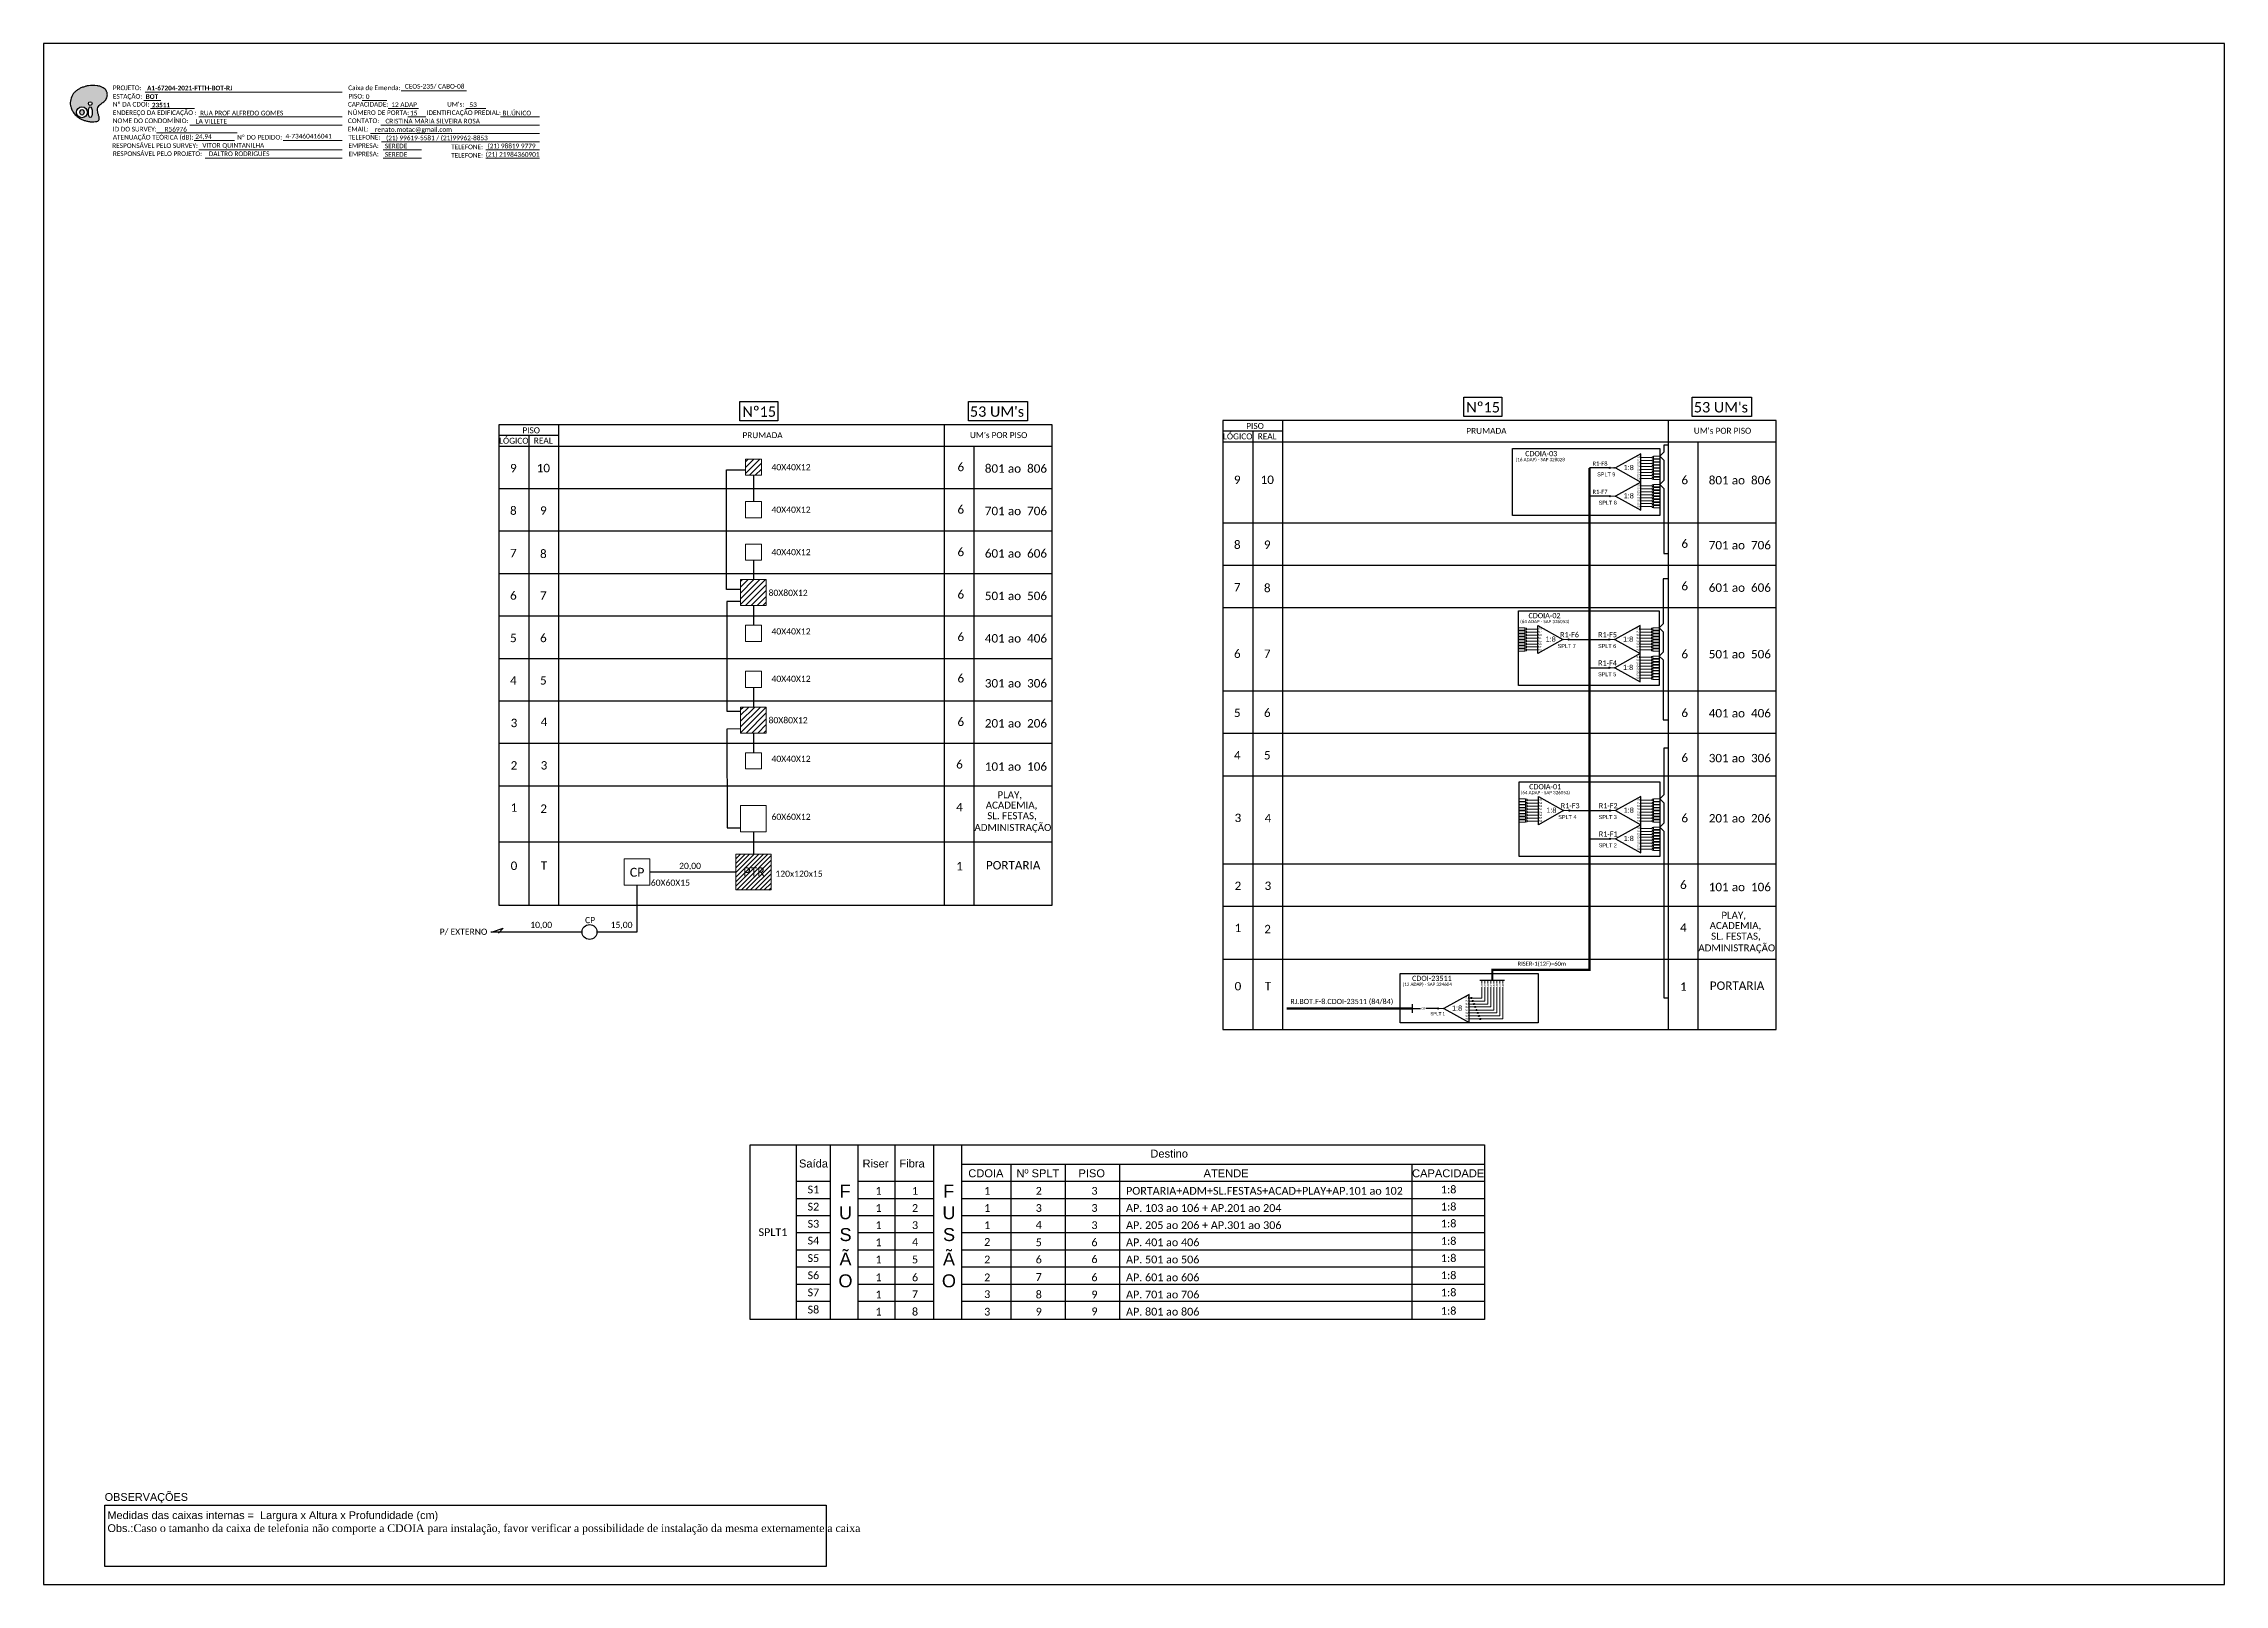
# Model space of a CAD drawing. Header units: metres. Extents: x -1286 to 461, y -500 to 94.
# Drawn here: x -380 to 461, y -500 to 94 of the extents above; entities that cross this region are included whole.
import ezdxf
from ezdxf.enums import TextEntityAlignment as Align

# ---------------------------------------------------------------- set-up
doc = ezdxf.new("R2010")
doc.units = ezdxf.units.M
doc.styles.add('ARIAL', font='arial.ttf')
doc.styles.add('WMF-Calibri0', font='calibri.ttf')
doc.styles.add('WMF-Calibri1', font='calibrib.ttf')
pattern_1 = [(45, (-5663.9408, 3105.9472), (-1.122532, 1.122532), [])]

# ---------------------------------------------------------------- blocks, each defined once
blk = doc.blocks.new('SPLT_1-8_SC-APC')
at = {"color": 1, "lineweight": 0}
blk.add_lwpolyline([(-17.04, -7.55), (-19.26, -7.55)], dxfattribs=at)
at = {"color": 1}
blk.add_lwpolyline([(-7.37, -2.1), (-17.04, -7.55), (-7.37, -13), (-7.37, -2.1)], dxfattribs=at)
at = {"color": 3, "lineweight": 0}
for points in [[(-2.99, -3.51), (-7.37, -3.51)], [(-7.37, -4.66), (-2.99, -4.66)], [(-7.37, -5.82), (-2.99, -5.82)], [(-7.37, -6.97), (-2.99, -6.97)], [(-7.37, -8.12), (-2.99, -8.12)], [(-2.41, -3.02), (-2.41, -4)], [(-2.41, -3.02), (0, -3.02)], [(-2.41, -4), (0, -4)], [(-2.41, -4.17), (-2.41, -5.16)], [(-2.41, -4.17), (0, -4.17)], [(-2.41, -5.16), (0, -5.16)], [(-2.41, -5.32), (-2.41, -6.31)], [(-2.41, -5.32), (0, -5.32)], [(-2.41, -6.31), (0, -6.31)], [(-2.41, -6.48), (-2.41, -7.46)], [(-2.41, -6.48), (0, -6.48)], [(-2.41, -7.46), (0, -7.46)], [(-2.41, -7.63), (-2.41, -8.62)], [(-2.41, -7.63), (0, -7.63)], [(-7.37, -9.28), (-2.99, -9.28)], [(-7.37, -10.43), (-2.99, -10.43)], [(-7.37, -11.58), (-2.99, -11.58)], [(-2.41, -8.62), (0, -8.62)], [(-2.41, -8.78), (-2.41, -9.77)], [(-2.41, -8.78), (0, -8.78)], [(-2.41, -9.77), (0, -9.77)], [(-2.41, -9.94), (-2.41, -10.92)], [(-2.41, -9.94), (0, -9.94)], [(-2.41, -10.92), (0, -10.92)], [(-2.41, -11.09), (-2.41, -12.08)], [(-2.41, -11.09), (0, -11.09)], [(-2.41, -12.08), (0, -12.08)]]:
    blk.add_lwpolyline(points, dxfattribs=at)
for points in [[(-2.99, -3.22), (-2.41, -3.22), (-2.41, -3.8), (-2.99, -3.8)], [(-2.99, -4.38), (-2.41, -4.38), (-2.41, -4.95), (-2.99, -4.95)], [(-2.99, -5.53), (-2.41, -5.53), (-2.41, -6.1), (-2.99, -6.1)], [(-2.99, -6.68), (-2.41, -6.68), (-2.41, -7.26), (-2.99, -7.26)], [(-2.99, -7.84), (-2.41, -7.84), (-2.41, -8.41), (-2.99, -8.41)], [(-2.99, -8.99), (-2.41, -8.99), (-2.41, -9.56), (-2.99, -9.56)], [(-2.99, -10.14), (-2.41, -10.14), (-2.41, -10.72), (-2.99, -10.72)], [(-2.99, -11.3), (-2.41, -11.3), (-2.41, -11.87), (-2.99, -11.87)]]:
    blk.add_lwpolyline(points, close=True, dxfattribs=at)
at = {"color": 1, "style": 'ARIAL'}
for s, height, p in [('1:8', 2, (-13.91, -8.4)), ('S1', 0.75, (-8.74, -3.78)), ('S2', 0.75, (-8.74, -4.97)), ('S3', 0.75, (-8.74, -6.18)), ('S4', 0.75, (-8.74, -7.36)), ('S5', 0.75, (-8.74, -8.57)), ('S6', 0.75, (-8.74, -9.69)), ('S7', 0.75, (-8.74, -10.78)), ('S8', 0.75, (-8.74, -11.9))]:
    blk.add_text(s, height=height, dxfattribs=at).set_placement(p)
blk = doc.blocks.new('SPLITTER_')
blk.add_point((0, 0))
at = {"style": 'ARIAL', "flags": 4}
blk.add_attdef('SPLT', (0, -3.26), '', height=1.5, dxfattribs=at)
blk = doc.blocks.new('SPLT_1-8_SC-APC_ESQ')
at = {"color": 3, "lineweight": 0}
for points in [[(2.41, -3.02), (0, -3.02)], [(2.41, -4), (0, -4)], [(2.41, -4.17), (0, -4.17)], [(2.41, -5.16), (0, -5.16)], [(2.41, -5.32), (0, -5.32)], [(2.41, -6.31), (0, -6.31)], [(2.41, -6.48), (0, -6.48)], [(2.41, -7.46), (0, -7.46)], [(2.41, -7.63), (0, -7.63)], [(2.41, -3.02), (2.41, -4)], [(2.41, -4.17), (2.41, -5.16)], [(2.41, -5.32), (2.41, -6.31)], [(2.41, -6.48), (2.41, -7.46)], [(2.41, -7.63), (2.41, -8.62)], [(2.99, -3.51), (7.37, -3.51)], [(7.37, -4.66), (2.99, -4.66)], [(7.37, -5.82), (2.99, -5.82)], [(7.37, -6.97), (2.99, -6.97)], [(7.37, -8.12), (2.99, -8.12)], [(2.41, -8.62), (0, -8.62)], [(2.41, -8.78), (0, -8.78)], [(2.41, -9.77), (0, -9.77)], [(2.41, -9.94), (0, -9.94)], [(2.41, -10.92), (0, -10.92)], [(2.41, -11.09), (0, -11.09)], [(2.41, -12.08), (0, -12.08)], [(2.41, -8.78), (2.41, -9.77)], [(2.41, -9.94), (2.41, -10.92)], [(2.41, -11.09), (2.41, -12.08)], [(7.37, -9.28), (2.99, -9.28)], [(7.37, -10.43), (2.99, -10.43)], [(7.37, -11.58), (2.99, -11.58)]]:
    blk.add_lwpolyline(points, dxfattribs=at)
for points in [[(2.99, -3.22), (2.41, -3.22), (2.41, -3.8), (2.99, -3.8)], [(2.99, -4.38), (2.41, -4.38), (2.41, -4.95), (2.99, -4.95)], [(2.99, -5.53), (2.41, -5.53), (2.41, -6.1), (2.99, -6.1)], [(2.99, -6.68), (2.41, -6.68), (2.41, -7.26), (2.99, -7.26)], [(2.99, -7.84), (2.41, -7.84), (2.41, -8.41), (2.99, -8.41)], [(2.99, -8.99), (2.41, -8.99), (2.41, -9.56), (2.99, -9.56)], [(2.99, -10.14), (2.41, -10.14), (2.41, -10.72), (2.99, -10.72)], [(2.99, -11.3), (2.41, -11.3), (2.41, -11.87), (2.99, -11.87)]]:
    blk.add_lwpolyline(points, close=True, dxfattribs=at)
at = {"color": 1}
blk.add_lwpolyline([(7.37, -2.1), (17.04, -7.55), (7.37, -13), (7.37, -2.1)], dxfattribs=at)
at = {"color": 1, "lineweight": 0}
blk.add_lwpolyline([(17.04, -7.55), (19.26, -7.55)], dxfattribs=at)
at = {"color": 1, "style": 'ARIAL'}
for s, height, p in [('S5', 0.75, (7.55, -8.57)), ('S3', 0.75, (7.55, -6.18)), ('S4', 0.75, (7.55, -7.36)), ('S2', 0.75, (7.56, -4.97)), ('S1', 0.75, (7.7, -3.78)), ('1:8', 2, (10.45, -8.4)), ('S6', 0.75, (7.55, -9.69)), ('S7', 0.75, (7.55, -10.78)), ('S8', 0.75, (7.55, -11.9))]:
    blk.add_text(s, height=height, dxfattribs=at).set_placement(p)
blk = doc.blocks.new('SPLT_1-8_DIV_DIR')
h = blk.add_hatch(color=3)
h.dxf.hatch_style = 1
edge = h.paths.add_edge_path()
edge.add_arc((12.77, 4.04), 0.242, 0, 360)
h = blk.add_hatch(color=3)
h.dxf.hatch_style = 1
edge = h.paths.add_edge_path()
edge.add_arc((13.27, 2.88), 0.242, 0, 360)
h = blk.add_hatch(color=3)
h.dxf.hatch_style = 1
edge = h.paths.add_edge_path()
edge.add_arc((13.77, 1.73), 0.242, 0, 360)
h = blk.add_hatch(color=3)
h.dxf.hatch_style = 1
edge = h.paths.add_edge_path()
edge.add_arc((14.27, 0.58), 0.242, 0, 360)
h = blk.add_hatch(color=3)
h.dxf.hatch_style = 1
edge = h.paths.add_edge_path()
edge.add_arc((14.77, -0.58), 0.242, 0, 360)
h = blk.add_hatch(color=3)
h.dxf.hatch_style = 1
edge = h.paths.add_edge_path()
edge.add_arc((15.27, -1.73), 0.242, 0, 360)
h = blk.add_hatch(color=3)
h.dxf.hatch_style = 1
edge = h.paths.add_edge_path()
edge.add_arc((15.77, -2.88), 0.242, 0, 360)
h = blk.add_hatch(color=3)
h.dxf.hatch_style = 1
edge = h.paths.add_edge_path()
edge.add_arc((16.27, -4.04), 0.242, 0, 360)
at = {"color": 1, "lineweight": 0}
blk.add_lwpolyline([(2.22, 0), (0, 0)], dxfattribs=at)
at = {"color": 1}
blk.add_lwpolyline([(11.89, 5.45), (2.22, 0), (11.89, -5.45), (11.89, 5.45)], dxfattribs=at)
at = {"color": 7, "lineweight": 0}
for points in [[(12.77, 4.04), (11.89, 4.04)], [(11.89, 2.88), (13.27, 2.88)], [(11.89, 1.73), (13.77, 1.73)], [(11.89, 0.58), (14.27, 0.58)], [(11.89, -0.58), (14.77, -0.58)], [(11.89, -1.73), (15.27, -1.73)], [(11.89, -2.88), (15.77, -2.88)], [(11.89, -4.04), (16.27, -4.04)]]:
    blk.add_lwpolyline(points, dxfattribs=at)
at = {"color": 3}
for centre in [(12.77, 4.04), (13.27, 2.88), (13.77, 1.73), (14.27, 0.58), (14.77, -0.58), (15.27, -1.73), (15.77, -2.88), (16.27, -4.04)]:
    blk.add_circle(centre, 0.242, dxfattribs=at)
at = {"color": 1, "style": 'ARIAL'}
for s, height, p in [('1:8', 2, (5.35, -0.85)), ('S1', 0.75, (10.52, 3.77)), ('S2', 0.75, (10.52, 2.58)), ('S3', 0.75, (10.52, 1.37)), ('S4', 0.75, (10.52, 0.19)), ('S5', 0.75, (10.52, -1.02)), ('S6', 0.75, (10.52, -2.14)), ('S7', 0.75, (10.52, -3.24)), ('S8', 0.75, (10.52, -4.36))]:
    blk.add_text(s, height=height, dxfattribs=at).set_placement(p)
blk = doc.blocks.new('OI')
h = blk.add_hatch(color=40)
edge = h.paths.add_edge_path()
edge.add_spline(control_points=[(4.35, -0.67), (3.92, -0.99), (3.26, -1.5), (2.81, -2.59), (2.9, -3.5), (3.06, -4.27), (3.31, -4.85), (3.37, -5.39), (3.4, -5.88), (3.2, -6.4), (2.54, -6.61), (1.65, -6.63), (0.55, -6.67), (-0.56, -6.42), (-1.61, -6.14), (-2.77, -5.61), (-3.92, -4.77), (-4.89, -3.7), (-5.34, -2.65), (-5.6, -1.94), (-5.85, -0.96), (-5.71, 0.47), (-5.1, 2.02), (-4.14, 3.02), (-3.3, 3.61), (-2.37, 4.16), (-1.36, 4.44), (-0.56, 4.7), (0.79, 4.85), (2.24, 4.97), (3.79, 4.57), (4.67, 4.21), (5.44, 3.65), (5.76, 2.99), (6.03, 2.21), (6.01, 1.46), (5.72, 0.64), (5.31, 0.08), (4.88, -0.38), (4.51, -0.55), (4.35, -0.67)], knot_values=[0, 0, 0, 0, 1.60434, 2.417191, 3.427595, 4.282808, 4.776746, 5.304182, 5.888771, 6.258406, 6.858137, 7.79129, 8.986195, 10.124242, 11.187857, 12.242908, 13.953784, 15.414161, 16.515391, 17.349188, 17.675853, 19.552021, 21.515531, 22.568638, 23.63245, 24.621084, 25.782718, 26.745347, 27.142653, 29.870543, 31.004649, 31.921532, 32.709589, 33.801391, 34.042471, 35.192333, 35.971461, 36.628871, 37.254359, 37.836911, 37.836911, 37.836911, 37.836911], degree=3, periodic=0)
h.paths.add_polyline_path([(1.13, -0.87, -1), (-0.04, -0.87, -1)], flags=16)
edge = h.paths.add_edge_path(flags=16)
edge.add_ellipse((0.56, -3.59), major_axis=(-0.02, 1.71), ratio=0.361305, start_angle=0, end_angle=360)
h.paths.add_polyline_path([(-0.36, -3.62, -1), (-3.8, -3.62, -1)], flags=16)
edge = h.paths.add_edge_path(flags=0)
edge.add_ellipse((-2.08, -3.62), major_axis=(0, 0.885), ratio=0.758294, start_angle=0, end_angle=360)
at = {"color": 40}
for centre, radius in [((-2.08, -3.62), 1.72), ((0.54, -0.87), 0.587)]:
    blk.add_circle(centre, radius, dxfattribs=at)
blk.add_ellipse((-2.08, -3.62), major_axis=(0, 0.885), ratio=0.758294, start_param=-3.141592653589792, end_param=3.141592653589792, dxfattribs=at)
blk.add_ellipse((0.56, -3.59), major_axis=(-0.02, 1.71), ratio=0.361305, dxfattribs=at)
at = {"color": 40, "start_tangent": (-0.800898, -0.598801), "end_tangent": (-0.800898, -0.598801)}
blk.add_spline([(4.35, -0.67), (3.2, -1.78), (2.9, -2.54), (2.92, -3.55), (3.12, -4.38), (3.28, -4.85), (3.37, -5.37), (3.35, -5.95), (3.2, -6.29), (2.66, -6.55), (1.73, -6.63), (0.54, -6.62), (-0.58, -6.41), (-1.6, -6.11), (-2.56, -5.67), (-3.95, -4.67), (-4.89, -3.56), (-5.37, -2.56), (-5.64, -1.78), (-5.72, -1.46), (-5.63, 0.42), (-4.84, 2.22), (-4.13, 2.99), (-3.27, 3.62), (-2.4, 4.09), (-1.3, 4.47), (-0.37, 4.72), (0.02, 4.77), (2.75, 4.8), (3.85, 4.53), (4.69, 4.16), (5.31, 3.68), (5.85, 2.73), (5.93, 2.5), (5.94, 1.35), (5.67, 0.62), (5.29, 0.08), (4.84, -0.36), (4.35, -0.67)], degree=3, dxfattribs=at)

msp = doc.modelspace()

# ---------------------------------------------------------------- hatches: boundary and pattern name
h = msp.add_hatch()
h.set_pattern_fill('LINE', color=1, scale=0.5, angle=45)
h.paths.add_polyline_path([(-103.52, -66.01), (-109.65, -66.01), (-109.65, -72.22), (-103.52, -72.22)])
h = msp.add_hatch(color=3)
h.dxf.hatch_style = 1
edge = h.paths.add_edge_path()
edge.add_arc((223.68, -69.38), 0.256, 0, 360)
h = msp.add_hatch(color=3)
h.dxf.hatch_style = 1
edge = h.paths.add_edge_path()
edge.add_arc((223.68, -80.28), 0.256, 0, 360)
h = msp.add_hatch()
h.set_pattern_fill('LINE', color=1, scale=0.5, angle=45)
h.set_pattern_definition(pattern_1)
h.paths.add_polyline_path([(-111.54, -122.48), (-101.64, -122.48), (-101.64, -112.44), (-111.54, -112.44)])
h = msp.add_hatch(color=3)
h.dxf.hatch_style = 1
edge = h.paths.add_edge_path()
edge.add_arc((207.75, -135.54), 0.256, 0, 360)
h = msp.add_hatch(color=3)
h.dxf.hatch_style = 1
edge = h.paths.add_edge_path()
edge.add_arc((223.47, -135.54), 0.256, -180, 180, ccw=False)
h = msp.add_hatch(color=3)
h.dxf.hatch_style = 1
edge = h.paths.add_edge_path()
edge.add_arc((223.47, -146.43), 0.256, -180, 180, ccw=False)
h = msp.add_hatch()
h.set_pattern_fill('LINE', color=1, scale=0.5, angle=45)
h.set_pattern_definition(pattern_1)
h.paths.add_polyline_path([(-111.54, -171.6), (-101.64, -171.6), (-101.64, -161.56), (-111.54, -161.56)])
h = msp.add_hatch(color=3)
h.dxf.hatch_style = 1
edge = h.paths.add_edge_path()
edge.add_arc((208.01, -201.48), 0.256, 0, 360)
h = msp.add_hatch(color=3)
h.dxf.hatch_style = 1
edge = h.paths.add_edge_path()
edge.add_arc((223.72, -201.48), 0.256, 0, 360)
h = msp.add_hatch()
h.set_pattern_fill('ANSI31', color=1, scale=10, style=0)
h.set_pattern_definition([(45, (-724.9953, -616.012), (-0.8838835, 0.8838835), [])])
h.paths.add_polyline_path([(-113.38, -232.05), (-99.8, -232.05), (-99.8, -218.29), (-113.38, -218.29)])
h.paths.add_polyline_path([(-111.37, -227.69), (-101.29, -227.69), (-101.29, -222.55), (-111.37, -222.55)], flags=24)
h = msp.add_hatch(color=3)
h.dxf.hatch_style = 1
edge = h.paths.add_edge_path()
edge.add_arc((223.72, -212.38), 0.256, 0, 360)
h = msp.add_hatch(color=3)
h.dxf.hatch_style = 1
edge = h.paths.add_edge_path()
edge.add_arc((157.49, -277.79), 0.205, 0, 360)

# ---------------------------------------------------------------- linework, layer by layer
for p, q in [((-107.89, -330.39), (175.32, -330.39)), ((-107.89, -397.75), (-107.89, -330.39)), ((-90.13, -330.39), (-90.13, -397.75)), ((-76.99, -330.39), (-76.99, -397.75)), ((-66.2, -397.75), (-66.2, -330.39)), ((-52.11, -330.39), (-52.11, -397.75)), ((-37.09, -330.39), (-37.09, -397.75)), ((-26.29, -330.39), (-26.29, -397.75)), ((175.32, -330.39), (175.32, -397.75)), ((-90.13, -344.36), (-76.99, -344.36)), ((-66.2, -344.36), (-37.09, -344.36)), ((-26.29, -337.75), (175.32, -337.75)), ((-26.29, -344.36), (175.32, -344.36)), ((-7.28, -337.75), (-7.28, -397.75)), ((13.67, -337.75), (13.67, -397.75)), ((34.58, -337.75), (34.58, -397.75)), ((147.33, -337.75), (147.33, -397.75)), ((-90.13, -350.98), (-76.99, -350.98)), ((-66.2, -350.98), (-37.09, -350.98)), ((-26.29, -350.98), (175.32, -350.98)), ((-90.13, -357.59), (-76.99, -357.59)), ((-66.2, -357.59), (-37.09, -357.59)), ((-26.29, -357.59), (175.32, -357.59)), ((-90.13, -364.2), (-76.99, -364.2)), ((-66.2, -364.2), (-37.09, -364.2)), ((-26.29, -364.2), (175.32, -364.2)), ((-90.13, -370.82), (-76.99, -370.82)), ((-90.13, -377.43), (-76.99, -377.43)), ((-66.2, -370.82), (-37.09, -370.82)), ((-66.2, -377.43), (-37.09, -377.43)), ((-26.29, -370.82), (175.32, -370.82)), ((-26.29, -377.43), (175.32, -377.43)), ((-90.13, -384.05), (-76.99, -384.05)), ((-66.2, -384.05), (-37.09, -384.05)), ((-26.29, -384.05), (175.32, -384.05)), ((-90.13, -390.66), (-76.99, -390.66)), ((-66.2, -390.66), (-37.09, -390.66)), ((-26.29, -390.66), (175.32, -390.66)), ((175.32, -397.75), (-107.89, -397.75))]:
    msp.add_line(p, q)
at = {"color": 0}
for p, q in [((-356.76, -469.23), (-78.51, -469.23)), ((-356.76, -492.93), (-356.76, -469.23)), ((-78.51, -469.23), (-78.51, -492.93)), ((-78.51, -492.93), (-356.76, -492.93))]:
    msp.add_line(p, q, dxfattribs=at)
msp.add_lwpolyline([(-380.32, -499.81), (460.68, -499.81), (460.68, 94.19), (-380.32, 94.19)], close=True)
at = {"color": 7, "lineweight": 0}
for points in [[(-242.4, 76.01), (-217.27, 76.01)], [(-341.73, 72.24), (-335.18, 72.24)], [(-341.21, 75.52), (-265.24, 75.52)], [(-339.07, 69.17), (-322.1, 69.17)], [(-257.45, 72.28), (-247.96, 72.28)], [(-247.4, 69.17), (-235.78, 69.17)], [(-217.45, 69.17), (-209.79, 69.17)], [(-336.75, 59.75), (-305.7, 59.75)], [(-323.91, 62.82), (-265.24, 62.82)], [(-320.5, 65.93), (-265.24, 65.93)], [(-254.32, 59.58), (-189.05, 59.58)], [(-250.28, 62.82), (-189.05, 62.82)], [(-239.81, 65.93), (-232.87, 65.93)], [(-204.12, 65.93), (-189.08, 65.93)], [(-322.21, 56.79), (-306.7, 56.79)], [(-320.5, 53.23), (-265.24, 53.23)], [(-287.98, 56.79), (-265.22, 56.79)], [(-250.03, 56.34), (-189.05, 56.34)], [(-249.43, 53.23), (-234.63, 53.23)], [(-209.82, 53.23), (-189.05, 53.23)], [(-318.01, 49.99), (-265.24, 49.99)], [(-249.43, 49.99), (-234.63, 49.99)], [(-209.82, 49.99), (-189.05, 49.99)]]:
    msp.add_lwpolyline(points, dxfattribs=at)
at = {"color": 7}
for points in [[(-111.78, -43.83), (-97.12, -43.83), (-97.12, -51.28), (-111.78, -51.28)], [(-23.7, -43.83), (-0.85, -43.83), (-0.85, -51.28), (-23.7, -51.28)], [(167.39, -42.16), (182.05, -42.16), (182.05, -49.61), (167.39, -49.61)], [(255.47, -42.16), (278.33, -42.16), (278.33, -49.61), (255.47, -49.61)]]:
    msp.add_lwpolyline(points, close=True, dxfattribs=at)
at = {"color": 0}
for points in [[(8.6, -52.73), (-204.71, -52.73)], [(-181.57, -56.84), (-204.71, -56.84)], [(287.77, -51.05), (74.46, -51.05)], [(97.6, -55.16), (74.46, -55.16)]]:
    msp.add_lwpolyline(points, dxfattribs=at)
for points in [[(-204.71, -52.73), (-204.71, -60.95)], [(-193.14, -56.84), (-193.14, -60.95)], [(-181.57, -60.95), (-181.57, -52.73)], [(-32.99, -52.73), (-32.99, -60.95)], [(8.6, -60.95), (8.6, -52.73)], [(74.46, -51.05), (74.46, -59.27)], [(86.03, -55.16), (86.03, -59.27)], [(97.6, -59.27), (97.6, -51.05)], [(246.18, -51.05), (246.18, -59.27)], [(287.77, -59.27), (287.77, -51.05)], [(-204.71, -60.95), (8.6, -60.95)], [(-204.71, -60.95), (8.6, -60.95)], [(-204.71, -60.95), (8.6, -60.95)], [(-204.71, -60.95), (-204.71, -237.9), (8.6, -237.9), (8.6, -60.95)], [(-204.71, -60.95), (8.6, -60.95)], [(-204.71, -60.95), (8.6, -60.95)], [(-193.14, -60.95), (-193.14, -237.9)], [(-181.57, -237.9), (-181.57, -60.95)], [(-32.99, -60.95), (-32.99, -237.9)], [(-21.42, -237.9), (-21.42, -60.95)], [(74.46, -59.27), (287.77, -59.27)], [(74.46, -59.27), (287.77, -59.27)], [(74.46, -59.27), (287.77, -59.27)], [(74.46, -59.27), (74.46, -285.94), (287.77, -285.94), (287.77, -59.27)], [(74.46, -59.27), (287.77, -59.27)], [(74.46, -59.27), (287.77, -59.27)], [(86.03, -59.27), (86.03, -285.94)], [(97.6, -285.94), (97.6, -59.27)], [(246.18, -59.27), (246.18, -285.94)], [(257.75, -285.94), (257.75, -59.27)], [(-204.71, -77.32), (8.6, -77.32)], [(-204.71, -77.32), (8.6, -77.32)], [(74.46, -90.49), (287.77, -90.49)], [(74.46, -90.49), (287.77, -90.49)], [(-204.71, -93.69), (8.6, -93.69)], [(74.46, -106.86), (287.77, -106.86)], [(-204.71, -110.07), (8.6, -110.07)], [(74.46, -123.24), (287.77, -123.24)], [(-204.71, -126.44), (8.6, -126.44)], [(-204.71, -142.81), (8.6, -142.81)], [(-204.71, -159.18), (8.6, -159.18)], [(74.46, -155.29), (287.77, -155.29)], [(-204.71, -175.55), (8.6, -175.55)], [(74.46, -171.66), (287.77, -171.66)], [(-204.71, -191.92), (8.6, -191.92)], [(74.46, -188.03), (287.77, -188.03)], [(-204.71, -213.58), (8.6, -213.58)], [(74.46, -221.98), (287.77, -221.98)], [(74.46, -238.36), (287.77, -238.36)], [(74.46, -258.72), (287.77, -258.72)]]:
    msp.add_lwpolyline(points)
at = {"color": 1, "lineweight": 0}
for points in [[(-103.52, -66.01), (-109.65, -66.01), (-109.65, -72.22), (-103.52, -72.22)], [(-101.64, -112.44), (-111.54, -112.44), (-111.54, -122.48), (-101.64, -122.48)], [(-101.64, -161.56), (-111.54, -161.56), (-111.54, -171.6), (-101.64, -171.6)], [(-113.38, -218.29), (-99.8, -218.29), (-99.8, -232.05), (-113.38, -232.05)]]:
    msp.add_lwpolyline(points, close=True, dxfattribs=at)
at = {"color": 1}
for points in [[(186.15, -61.93), (242.97, -61.93), (242.97, -87.73), (186.15, -87.73)], [(188.49, -124.49), (242.73, -124.49), (242.73, -153.3), (188.49, -153.3)], [(188.75, -190.43), (242.98, -190.43), (242.98, -219.25), (188.75, -219.25)], [(142.88, -264.25), (196.01, -264.25), (196.01, -283.35), (142.88, -283.35)]]:
    msp.add_lwpolyline(points, close=True, dxfattribs=at)
at = {"color": 3}
for points in [[(246.17, -60.56), (244.52, -60.56), (244.51, -63.34), (242.95, -64.85), (244.51, -66.36), (244.51, -74.24), (242.95, -75.75), (244.51, -77.26), (244.51, -102.4), (246.16, -102.4)], [(-111.54, -116.25), (-116.95, -116.25), (-116.95, -70.06), (-109.65, -70.06)], [(-106.59, -72.22), (-106.59, -82.38)], [(-106.59, -104.88), (-106.59, -112.44)], [(245.93, -112.09), (244.27, -112.09), (244.27, -129.5), (242.7, -131.01), (244.26, -132.52), (244.26, -140.4), (242.7, -141.91), (244.26, -143.41), (244.26, -166.49), (245.92, -166.49)], [(-111.54, -120.9), (-116.9, -120.9), (-116.9, -163.15), (-111.54, -163.12)], [(-106.59, -122.48), (-106.59, -130.05)], [(-106.59, -153.91), (-106.59, -161.47)], [(-111.73, -170.01), (-116.9, -170.09), (-116.7, -208.14), (-111.54, -208.15)], [(-106.59, -171.6), (-106.59, -179.16)], [(246.18, -177.46), (244.53, -177.46), (244.52, -195.44), (242.95, -196.95), (244.52, -198.46), (244.52, -206.34), (242.95, -207.85), (244.52, -209.36), (244.52, -273.73), (246.17, -273.73)], [(-106.59, -209.63), (-106.59, -218.29)], [(-113.38, -225.17), (-146.57, -225.17)], [(147.52, -277.79), (150.6, -277.79)], [(157.49, -277.79), (152.75, -277.79)]]:
    msp.add_lwpolyline(points, dxfattribs=at)
at = {"color": 5}
msp.add_lwpolyline([(178.34, -266.84, 0.8, 0.8, 0), (178.34, -262.87, 0.8, 0.8, 0), (215.84, -262.87, 1, 1, 0), (215.84, -69.38, 1, 1, 0)], format="xyseb", dxfattribs=at)
for points in [[(223.68, -69.38), (215.84, -69.38)], [(223.68, -80.28), (215.84, -80.28)], [(207.75, -135.54), (223.44, -135.54)], [(215.6, -146.43), (223.44, -146.43)], [(208.01, -201.48), (223.69, -201.48)], [(215.85, -212.38), (223.69, -212.38)], [(173.58, -266.84), (183.06, -266.84)]]:
    msp.add_lwpolyline(points, dxfattribs=at)
at = {"lineweight": 0}
for points in [[(-103.52, -82.38), (-109.65, -82.38), (-109.65, -88.59), (-103.52, -88.59)], [(-103.52, -98.75), (-109.65, -98.75), (-109.65, -104.97), (-103.52, -104.97)], [(-103.52, -130.05), (-109.65, -130.05), (-109.65, -136.26), (-103.52, -136.26)], [(-103.53, -147.78), (-109.66, -147.78), (-109.66, -154), (-103.53, -154)], [(-103.52, -179.16), (-109.65, -179.16), (-109.65, -185.38), (-103.52, -185.38)]]:
    msp.add_lwpolyline(points, close=True, dxfattribs=at)
at = {"color": 7, "lineweight": 0}
for points in [[(-101.64, -199.58), (-111.54, -199.58), (-111.54, -209.63), (-101.64, -209.63)], [(-146.57, -220.15), (-156.48, -220.15), (-156.48, -230.19), (-146.57, -230.19)]]:
    msp.add_lwpolyline(points, close=True, dxfattribs=at)
at = {"color": 1}
for points in [[(-151.52, -230.19), (-151.52, -248.3), (-166.92, -248.3)], [(-172.68, -248.3), (-207.85, -248.3)], [(-207.63, -248.3), (-203.09, -246.82), (-204.85, -248.73)], [(147.52, -279.42), (147.52, -276.16)]]:
    msp.add_lwpolyline(points, dxfattribs=at)
at = {"color": 5, "lineweight": 0}
for points in [[(174.27, -266.84), (174.27, -268.16)], [(175.43, -266.84), (175.43, -268.13)], [(176.58, -266.84), (176.58, -268.13)], [(177.74, -266.84), (177.74, -268.13)], [(178.9, -266.84), (178.9, -268.13)], [(180.05, -266.84), (180.05, -268.13)], [(181.21, -266.84), (181.21, -268.13)], [(182.37, -266.84), (182.37, -268.13)], [(174.27, -269.59), (174.27, -273.76), (170.5, -273.76)], [(171, -274.91), (175.43, -274.91), (175.43, -269.55)], [(171.5, -276.06), (176.58, -276.06), (176.58, -269.56)], [(172, -277.21), (177.74, -277.21), (177.74, -269.55)], [(172.5, -278.37), (178.9, -278.37), (178.9, -269.55)], [(173, -279.52), (180.05, -279.52), (180.05, -269.55)], [(173.5, -280.67), (181.21, -280.67), (181.21, -269.55)], [(174, -281.83), (182.37, -281.83), (182.37, -269.55)]]:
    msp.add_lwpolyline(points, dxfattribs=at)
at = {"color": 1, "const_width": 0.8}
msp.add_lwpolyline([(99.06, -277.79), (147.52, -277.79)], dxfattribs=at)
at = {"color": 3}
for centre, radius in [((223.68, -69.38), 0.256), ((223.68, -80.28), 0.256), ((207.75, -135.54), 0.256), ((223.47, -135.54), 0.256), ((223.47, -146.43), 0.256), ((208.01, -201.48), 0.256), ((223.72, -201.48), 0.256), ((223.72, -212.38), 0.256), ((157.49, -277.79), 0.205), ((157.49, -277.79), 0.205)]:
    msp.add_circle(centre, radius, dxfattribs=at)
at = {"color": 5}
msp.add_circle((-169.8, -248.3), 2.88, dxfattribs=at)

# ---------------------------------------------------------------- block references
at = {"color": 7, "xscale": 1.213923925163967, "yscale": 1.213923925163967, "zscale": 1.213923925163967, "rotation": 0.1532896023949059}
msp.add_blockref('OI', (-363.02, 72.14), dxfattribs=at)
at = {"color": 3}
for p in [(242.95, -61.83), (242.95, -72.73), (242.7, -127.99), (242.7, -138.89), (242.95, -193.93), (242.95, -204.83)]:
    msp.add_blockref('SPLT_1-8_SC-APC', p, dxfattribs=at)
ref = msp.add_blockref('SPLITTER_', (225.33, -69.38), dxfattribs=dict(xscale=-1))
ref.add_attrib('SPLT', 'SPLT 9', (218.8, -72.64), dxfattribs={"height": 1.5, "style": 'ARIAL'})
ref = msp.add_blockref('SPLITTER_', (225.91, -80.28), dxfattribs=dict(xscale=-1))
ref.add_attrib('SPLT', 'SPLT 8', (219.38, -83.54), dxfattribs={"height": 1.5, "style": 'ARIAL'})
for name, p in [('SPLT_1-8_SC-APC_ESQ', (188.49, -127.99)), ('SPLT_1-8_SC-APC_ESQ', (188.75, -193.93)), ('SPLT_1-8_DIV_DIR', (157.49, -277.79))]:
    msp.add_blockref(name, p)
ref = msp.add_blockref('SPLITTER_', (205.52, -135.53))
ref.add_attrib('SPLT', 'SPLT 7', (203.55, -138.79), dxfattribs={"height": 1.5, "style": 'ARIAL'})
ref = msp.add_blockref('SPLITTER_', (225.67, -135.53), dxfattribs=dict(xscale=-1))
ref.add_attrib('SPLT', 'SPLT 6', (219.14, -138.79), dxfattribs={"height": 1.5, "style": 'ARIAL'})
ref = msp.add_blockref('SPLITTER_', (225.67, -146.43), dxfattribs=dict(xscale=-1))
ref.add_attrib('SPLT', 'SPLT 5', (219.14, -149.69), dxfattribs={"height": 1.5, "style": 'ARIAL'})
ref = msp.add_blockref('SPLITTER_', (205.78, -201.47))
ref.add_attrib('SPLT', 'SPLT 4', (203.81, -204.73), dxfattribs={"height": 1.5, "style": 'ARIAL'})
ref = msp.add_blockref('SPLITTER_', (225.93, -201.47), dxfattribs=dict(xscale=-1))
ref.add_attrib('SPLT', 'SPLT 3', (219.39, -204.73), dxfattribs={"height": 1.5, "style": 'ARIAL'})
ref = msp.add_blockref('SPLITTER_', (225.93, -212.37), dxfattribs=dict(xscale=-1))
ref.add_attrib('SPLT', 'SPLT 2', (219.39, -215.63), dxfattribs={"height": 1.5, "style": 'ARIAL'})
ref = msp.add_blockref('SPLITTER_', (159.72, -277.79), dxfattribs=dict(xscale=-0.8000000000001819, yscale=0.8000000000001819, zscale=0.8))
ref.add_attrib('SPLT', 'SPLT 1', (154.49, -280.4), dxfattribs={"height": 1.2, "style": 'ARIAL'})

# ---------------------------------------------------------------- texts
at = {"color": 7, "lineweight": 0, "style": 'WMF-Calibri0'}
for s, height, p in [('PROJETO:', 1.793, (-353.62, 76.26)), ('Caixa de Emenda:', 1.7927, (-262.86, 76.26)), ('ESTAÇÃO:', 1.793, (-353.62, 72.98)), ('ENDEREÇO DA EDIFICAÇÃO :', 1.7927, (-353.62, 66.68)), ('Nº DA CDOI:', 1.7927, (-353.62, 69.91)), ('CAPACIDADE:', 1.7927, (-262.97, 69.91)), ('NÚMERO DE PORTA:', 1.7927, (-262.97, 66.68)), ('PISO:', 1.793, (-262.79, 73.03)), ('IDENTIFICAÇÃO PREDIAL:', 1.7927, (-232.6, 66.68)), ("UM's:", 1.793, (-224.72, 69.91)), ('ATENUAÇÃO TEÓRICA (dB):', 1.7927, (-353.62, 57.21)), ('NOME DO CONDOMÍNIO:', 1.7927, (-353.62, 63.56)), ('ID DO SURVEY:', 1.7927, (-353.62, 60.33)), ('Nº DO PEDIDO:', 1.7927, (-305.69, 57.21)), ('CONTATO:', 1.793, (-262.97, 63.56)), ('EMAIL:', 1.793, (-262.97, 60.33)), ('TELEFONE:', 1.793, (-262.79, 57.21)), ('RESPONSÁVEL PELO SURVEY:', 1.7927, (-353.86, 53.98)), ('RESPONSÁVEL PELO PROJETO:', 1.7927, (-353.62, 50.87)), ('EMPRESA:', 1.793, (-262.79, 53.98)), ('EMPRESA:', 1.793, (-262.79, 50.74)), ('TELEFONE:', 1.793, (-223.18, 53.47)), ('TELEFONE:', 1.793, (-223.18, 50.24))]:
    msp.add_text(s, height=height, dxfattribs=at).set_placement(p)
at = {"color": 7}
for s, height, style, p in [('A1-67204-2021-FTTH-BOT-RJ', 1.7927, 'WMF-Calibri1', (-340.42, 76.17)), ('CEOS-235/ CABO-08', 1.7927, 'WMF-Calibri0', (-241.01, 76.85)), ('BOT', 1.793, 'WMF-Calibri1', (-340.94, 72.89)), ('RUA PROF ALFREDO GOMES', 1.7927, 'WMF-Calibri0', (-319.99, 66.52)), ('0', 1.79, 'WMF-Calibri0', (-256.09, 72.88)), ('12 ADAP', 1.793, 'WMF-Calibri0', (-246.22, 69.79)), ('15', 1.793, 'WMF-Calibri0', (-239, 66.53)), ('53', 1.793, 'WMF-Calibri0', (-216.1, 69.77)), ('BL.ÚNICO', 1.793, 'WMF-Calibri0', (-203.36, 66.53)), ('R56976', 1.793, 'WMF-Calibri0', (-333.66, 60.28)), ('24,94', 1.793, 'WMF-Calibri0', (-321.84, 57.45)), ('LA VILLETE', 1.793, 'WMF-Calibri0', (-321.71, 63.39)), ('4-73460416041', 1.7927, 'WMF-Calibri0', (-287.04, 57.62)), ('renato.motac@gmail.com', 1.7927, 'WMF-Calibri0', (-252.54, 60.18)), ('CRISTINA MARIA SILVEIRA ROSA', 1.7927, 'WMF-Calibri0', (-248.5, 63.42)), ('(21) 99619-5581 / (21)99962-8853', 1.7927, 'WMF-Calibri0', (-248.26, 56.94)), ('VITOR QUINTANILHA', 1.7927, 'WMF-Calibri0', (-319.1, 54.07)), ('DALTRO RODRIGUES', 1.7927, 'WMF-Calibri0', (-316.61, 50.83)), ('SEREDE', 1.793, 'WMF-Calibri0', (-248.72, 53.83)), ('SEREDE', 1.793, 'WMF-Calibri0', (-248.72, 50.59)), ('(21) 21984360901', 1.7927, 'WMF-Calibri0', (-209.82, 50.59)), ('(21) 98819 9779', 1.7927, 'WMF-Calibri0', (-209.12, 53.83)), ('40X40X12', 2.373, 'WMF-Calibri0', (-99.62, -70.29)), ('801', 3.24, 'WMF-Calibri0', (-17.35, -71.22)), ('ao', 3.24, 'WMF-Calibri0', (-8.45, -71.22)), ('806', 3.24, 'WMF-Calibri0', (-1.05, -71.22)), ('801', 3.24, 'WMF-Calibri0', (261.83, -75.74)), ('ao', 3.24, 'WMF-Calibri0', (270.72, -75.74)), ('806', 3.24, 'WMF-Calibri0', (278.12, -75.74)), ('40X40X12', 2.373, 'WMF-Calibri0', (-99.62, -86.66)), ('701', 3.24, 'WMF-Calibri0', (-17.35, -87.6)), ('ao', 3.24, 'WMF-Calibri0', (-8.45, -87.6)), ('706', 3.24, 'WMF-Calibri0', (-1.05, -87.6)), ('40X40X12', 2.373, 'WMF-Calibri0', (-99.62, -103.03)), ('601', 3.24, 'WMF-Calibri0', (-17.35, -103.97)), ('606', 3.24, 'WMF-Calibri0', (-1.05, -103.97)), ('701', 3.24, 'WMF-Calibri0', (261.83, -100.77)), ('ao', 3.24, 'WMF-Calibri0', (270.72, -100.77)), ('706', 3.24, 'WMF-Calibri0', (278.12, -100.77)), ('ao', 3.24, 'WMF-Calibri0', (-8.45, -103.97)), ('80X80X12', 2.373, 'WMF-Calibri0', (-100.75, -118.73)), ('501', 3.24, 'WMF-Calibri0', (-17.35, -120.34)), ('506', 3.24, 'WMF-Calibri0', (-1.05, -120.34)), ('601', 3.24, 'WMF-Calibri0', (261.83, -117.14)), ('ao', 3.24, 'WMF-Calibri0', (270.72, -117.14)), ('606', 3.24, 'WMF-Calibri0', (278.12, -117.14)), ('ao', 3.24, 'WMF-Calibri0', (-8.45, -120.34)), ('40X40X12', 2.373, 'WMF-Calibri0', (-99.62, -133.59)), ('401', 3.24, 'WMF-Calibri0', (-17.35, -136.71)), ('ao', 3.24, 'WMF-Calibri0', (-8.45, -136.71)), ('406', 3.24, 'WMF-Calibri0', (-1.05, -136.71)), ('501', 3.24, 'WMF-Calibri0', (261.83, -142.79)), ('ao', 3.24, 'WMF-Calibri0', (270.72, -142.79)), ('506', 3.24, 'WMF-Calibri0', (278.12, -142.79)), ('40X40X12', 2.373, 'WMF-Calibri0', (-99.62, -151.86)), ('301', 3.24, 'WMF-Calibri0', (-17.35, -154.03)), ('306', 3.24, 'WMF-Calibri0', (-1.05, -154.03)), ('ao', 3.24, 'WMF-Calibri0', (-8.45, -154.03)), ('80X80X12', 2.373, 'WMF-Calibri0', (-100.75, -167.84)), ('201', 3.24, 'WMF-Calibri0', (-17.35, -169.46)), ('ao', 3.24, 'WMF-Calibri0', (-8.45, -169.46)), ('206', 3.24, 'WMF-Calibri0', (-1.05, -169.46)), ('401', 3.24, 'WMF-Calibri0', (261.83, -165.56)), ('ao', 3.24, 'WMF-Calibri0', (270.72, -165.56)), ('406', 3.24, 'WMF-Calibri0', (278.12, -165.56)), ('40X40X12', 2.373, 'WMF-Calibri0', (-99.62, -182.71)), ('101', 3.24, 'WMF-Calibri0', (-17.35, -186.13)), ('ao', 3.24, 'WMF-Calibri0', (-8.45, -186.13)), ('106', 3.24, 'WMF-Calibri0', (-1.05, -186.13)), ('301', 3.24, 'WMF-Calibri0', (261.83, -182.88)), ('ao', 3.24, 'WMF-Calibri0', (270.72, -182.88)), ('306', 3.24, 'WMF-Calibri0', (278.12, -182.88)), ('ACADEMIA,', 2.7, 'WMF-Calibri0', (-16.99, -200.73)), ('PLAY,', 2.7, 'WMF-Calibri0', (-12.47, -196.75)), ('60X60X12', 2.373, 'WMF-Calibri0', (-99.62, -205.07)), ('ADMINISTRAÇÃO', 2.7, 'WMF-Calibri0', (-21.35, -209.35)), ('SL. FESTAS,', 2.7, 'WMF-Calibri0', (-16.42, -204.82)), ('201', 3.24, 'WMF-Calibri0', (261.83, -206.07)), ('ao', 3.24, 'WMF-Calibri0', (270.72, -206.07)), ('206', 3.24, 'WMF-Calibri0', (278.12, -206.07)), ('CP', 3.433, 'WMF-Calibri0', (-154.27, -226.99)), ('20,00', 2.373, 'WMF-Calibri0', (-135.25, -224)), ('PTR', 3.433, 'WMF-Calibri0', (-110.51, -226.82)), ('120x120x15', 2.373, 'WMF-Calibri0', (-98.11, -227.02)), ('PORTARIA', 3.24, 'WMF-Calibri0', (-16.93, -224.19)), ('60X60X15', 2.373, 'WMF-Calibri0', (-146.15, -230.47)), ('101', 3.24, 'WMF-Calibri0', (261.83, -232.57)), ('ao', 3.24, 'WMF-Calibri0', (270.72, -232.57)), ('106', 3.24, 'WMF-Calibri0', (278.12, -232.57)), ('PLAY,', 2.7, 'WMF-Calibri0', (266.7, -243.18)), ('P/ EXTERNO', 2.373, 'WMF-Calibri0', (-227.58, -249.38)), ('10,00', 2.373, 'WMF-Calibri0', (-192.65, -246.75)), ('15,00', 2.373, 'WMF-Calibri0', (-161.65, -246.75)), ('ACADEMIA,', 2.7, 'WMF-Calibri0', (262.18, -247.16)), ('SL. FESTAS,', 2.7, 'WMF-Calibri0', (262.75, -251.26)), ('ADMINISTRAÇÃO', 2.7, 'WMF-Calibri0', (257.82, -255.78)), ('PORTARIA', 3.24, 'WMF-Calibri0', (262.24, -270.62)), ('1', 2.99, 'WMF-Calibri0', (-59.54, -349.58)), ('1', 2.99, 'WMF-Calibri0', (-59.54, -356.2)), ('2', 2.99, 'WMF-Calibri0', (-45.45, -356.2)), ('1', 2.99, 'WMF-Calibri0', (-45.45, -349.58)), ('1', 2.99, 'WMF-Calibri0', (-17.61, -349.58)), ('1', 2.99, 'WMF-Calibri0', (-17.61, -356.2)), ('2', 2.99, 'WMF-Calibri0', (2.27, -349.58)), ('3', 2.99, 'WMF-Calibri0', (2.27, -356.2)), ('3', 2.99, 'WMF-Calibri0', (23.75, -349.58)), ('3', 2.99, 'WMF-Calibri0', (23.75, -356.2)), ('AP. 103 ao 106 + AP.201 ao 204', 2.9879, 'WMF-Calibri0', (37.1, -356.2)), ('PORTARIA+ADM+SL.FESTAS+ACAD+PLAY+AP.101 ao 102', 2.9879, 'WMF-Calibri0', (37.1, -349.58)), ('1', 2.99, 'WMF-Calibri0', (-59.54, -362.81)), ('3', 2.99, 'WMF-Calibri0', (-45.45, -362.81)), ('1', 2.99, 'WMF-Calibri0', (-17.61, -362.81)), ('4', 2.99, 'WMF-Calibri0', (2.27, -362.68)), ('3', 2.99, 'WMF-Calibri0', (23.75, -362.81)), ('AP. 205 ao 206 + AP.301 ao 306', 2.9879, 'WMF-Calibri0', (37.1, -362.81)), ('1', 2.99, 'WMF-Calibri0', (-59.54, -369.42)), ('4', 2.99, 'WMF-Calibri0', (-45.45, -369.29)), ('2', 2.99, 'WMF-Calibri0', (-17.61, -369.29)), ('5', 2.99, 'WMF-Calibri0', (2.27, -369.42)), ('6', 2.99, 'WMF-Calibri0', (23.75, -369.42)), ('AP. 401 ao 406', 2.9879, 'WMF-Calibri0', (37.1, -369.42)), ('1', 2.99, 'WMF-Calibri0', (-59.54, -376.04)), ('5', 2.99, 'WMF-Calibri0', (-45.45, -376.04)), ('2', 2.99, 'WMF-Calibri0', (-17.61, -376.04)), ('6', 2.99, 'WMF-Calibri0', (2.27, -376.04)), ('6', 2.99, 'WMF-Calibri0', (23.75, -375.91)), ('AP. 501 ao 506', 2.9879, 'WMF-Calibri0', (37.1, -376.04)), ('1', 2.99, 'WMF-Calibri0', (-59.54, -382.94)), ('1', 2.99, 'WMF-Calibri0', (-59.54, -389.55)), ('6', 2.99, 'WMF-Calibri0', (-45.45, -382.94)), ('7', 2.99, 'WMF-Calibri0', (-45.45, -389.42)), ('2', 2.99, 'WMF-Calibri0', (-17.61, -382.94)), ('3', 2.99, 'WMF-Calibri0', (-17.61, -389.42)), ('8', 2.99, 'WMF-Calibri0', (2.27, -389.55)), ('7', 2.99, 'WMF-Calibri0', (2.27, -382.81)), ('6', 2.99, 'WMF-Calibri0', (23.75, -382.94)), ('9', 2.99, 'WMF-Calibri0', (23.75, -389.55)), ('AP. 601 ao 606', 2.9879, 'WMF-Calibri0', (37.1, -382.94)), ('AP. 701 ao 706', 2.9879, 'WMF-Calibri0', (37.1, -389.55)), ('1', 2.99, 'WMF-Calibri0', (-59.54, -396.17)), ('8', 2.99, 'WMF-Calibri0', (-45.45, -396.17)), ('3', 2.99, 'WMF-Calibri0', (-17.61, -396.17)), ('9', 2.99, 'WMF-Calibri0', (2.27, -396.17)), ('9', 2.99, 'WMF-Calibri0', (23.75, -396.04)), ('AP. 801 ao 806', 2.9879, 'WMF-Calibri0', (37.1, -396.17))]:
    msp.add_text(s, height=height, dxfattribs=dict(at, style=style)).set_placement(p)
at = {"color": 7, "style": 'WMF-Calibri1'}
msp.add_text('23511', height=1.793, dxfattribs=at).set_placement((-335.06, 69.6), align=Align.CENTER)
at = {"color": 0, "style": 'WMF-Calibri0'}
for s, height, p in [('Nº15', 4, (-110.84, -49.69)), ("53 UM's", 4, (-23.1, -49.66)), ('Nº15', 4, (168.33, -48.01)), ("53 UM's", 4, (256.07, -47.99)), ('  LÓGICO', 2.3, (-206.3, -60.06)), ('     PISO', 2.3, (-199.75, -56.03)), ('    REAL', 2.3, (-194.53, -60)), ('PRUMADA', 2.3, (-110.84, -57.91)), ("UM's POR PISO", 2.3, (-23.1, -57.89)), ('  LÓGICO', 2.3, (72.88, -58.38)), ('     PISO', 2.3, (79.42, -54.35)), ('    REAL', 2.3, (84.64, -58.33)), ('PRUMADA', 2.3, (168.33, -56.24)), ("UM's POR PISO", 2.3, (256.07, -56.21))]:
    msp.add_text(s, height=height, dxfattribs=at).set_placement(p)
at = {"color": 1, "style": 'WMF-Calibri0'}
for s, p in [('(16 ADAP) - SAP 328028', (196.89, -66.8)), ('(64 ADAP - SAP 326053)', (198.58, -129.23)), ('(64 ADAP - SAP 326053)', (198.83, -195.17)), ('(12 ADAP) - SAP 324604', (153.26, -269.09))]:
    msp.add_text(s, height=1.25, dxfattribs=at).set_placement(p, align=Align.CENTER)
for s, p in [('CDOIA-03', (191.04, -64.87)), ('CDOIA-02', (192.32, -127.32)), ('CDOIA-01', (192.57, -193.27)), ('CDOI-23511', (147.41, -267.17)), ('RJ.BOT.F-8.CDOI-23511 (84/84)', (100.45, -276.08))]:
    msp.add_text(s, height=2, dxfattribs=at).set_placement(p)
at = {"color": 5, "style": 'WMF-Calibri0'}
for s, height, p in [('R1-F8', 1.6, (216.98, -68.51)), ('R1-F7', 1.6, (216.98, -79.41)), ('R1-F6', 2, (204.51, -134.67)), ('R1-F5', 2, (219.17, -134.67)), ('R1-F4', 2, (219.17, -145.57)), ('R1-F3', 2, (204.76, -200.61)), ('R1-F2', 2, (219.43, -200.61)), ('R1-F1', 2, (219.43, -211.51)), ('CP', 2.373, (-171.52, -244.89)), ('RISER-1(12F)=60m', 1.6, (188.1, -261.34))]:
    msp.add_text(s, height=height, dxfattribs=at).set_placement(p)
at = {"style": 'ARIAL'}
for s, p in [('01', (174.32, -268.87)), ('02', (175.48, -268.87)), ('03', (176.64, -268.87)), ('04', (177.79, -268.87)), ('05', (178.95, -268.87)), ('06', (180.11, -268.87)), ('07', (181.27, -268.87)), ('08', (182.42, -268.87))]:
    msp.add_text(s, height=0.75, rotation=90, dxfattribs=at).set_placement(p, align=Align.MIDDLE_CENTER)
for s, height, p in [('01', 1, (151.85, -277.79)), ('Saída', 3.067, (-83.43, -337.55)), ('Riser', 3.067, (-59.5, -337.55)), ('Fibra', 3.067, (-45.41, -337.55)), ('Destino', 3.067, (53.74, -333.73)), ('CDOIA', 3.067, (-16.95, -341.32)), ('Nº SPLT', 3.067, (3.11, -341.32)), ('PISO', 3.067, (23.87, -341.32)), ('ATENDE', 3.067, (75.69, -341.32)), ('CAPACIDADE', 3.067, (161.33, -341.32))]:
    msp.add_text(s, height=height, dxfattribs=at).set_placement(p, align=Align.MIDDLE_CENTER)
at = {"linetype": 'Continuous', "style": 'ARIAL'}
for s, p in [('F', (-73.34, -350.7)), ('F', (-33.44, -350.7)), ('U', (-73.6, -359.03)), ('U', (-33.7, -359.03)), ('S', (-73.39, -367.45)), ('S', (-33.49, -367.45)), ('Ã', (-73.41, -376.87)), ('Ã', (-33.51, -376.87)), ('O', (-73.81, -385.28)), ('O', (-33.91, -385.28))]:
    msp.add_text(s, height=5, dxfattribs=at).set_placement(p)
at = {"style": 'ARIAL'}
msp.add_text('OBSERVAÇÕES', height=3, dxfattribs=at).set_placement((-356.78, -467.61))
at = {"insert": (-355.69, -471.63), "char_height": 3, "width": 277.1819, "attachment_point": 1, "style": 'ARIAL'}
msp.add_mtext('Medidas das caixas internas =  Largura x Altura x Profundidade (cm)\\PObs.:{\\fTimes New Roman|b0|i0|c0|p16;Caso o tamanho da caixa de telefonia não comporte a CDOIA para instalação, favor verificar a possibilidade de instalação da mesma externamente a caixa}', dxfattribs=at)
at = {"color": 7, "style": 'WMF-Calibri0'}
for tag, flags, p in [('6', 4, (-26.62, -69.02)), ('9', 4, (-199.17, -69.46)), ('10', 4, (-187.6, -69.44)), ('9', 4, (80, -73.97)), ('10', 4, (91.57, -73.95)), ('6', 4, (252.56, -74.05)), ('8', 4, (-199.17, -85.83)), ('6', 4, (-26.62, -85.39)), ('9', 4, (-187.6, -85.82)), ('7', 4, (-199.17, -102.2)), ('8', 4, (-187.6, -102.51)), ('6', 4, (-26.62, -101.77)), ('8', 4, (80, -99)), ('9', 4, (91.57, -98.99)), ('6', 4, (252.56, -98.56)), ('6', 4, (-199.17, -118.57)), ('7', 4, (-187.6, -118.56)), ('6', 4, (-26.62, -118.14)), ('7', 4, (80, -115.37)), ('8', 4, (91.57, -115.68)), ('6', 4, (252.56, -114.94)), ('5', 4, (-199.17, -134.94)), ('6', 4, (-187.6, -134.93)), ('6', 4, (-26.62, -134.51)), ('6', 4, (80, -141.02)), ('7', 4, (91.57, -141.01)), ('6', 4, (252.56, -141.15)), ('4', 4, (-199.17, -151.32)), ('5', 4, (-187.6, -151.3)), ('6', 4, (-26.62, -150.47)), ('3', 4, (-198.93, -167.69)), ('4', 4, (-187.35, -167.26)), ('6', 4, (-26.62, -167.25)), ('5', 4, (80, -163.79)), ('6', 4, (91.57, -163.78)), ('6', 4, (252.56, -163.8)), ('2', 4, (-198.93, -184.06)), ('3', 4, (-187.35, -184.05)), ('6', 4, (-27.13, -183.66)), ('4', 4, (80, -180.17)), ('5', 4, (91.57, -180.15)), ('6', 4, (252.56, -181.1)), ('1', 4, (-198.93, -200.29)), ('2', 4, (-187.49, -200.74)), ('4', 4, (-27.13, -200.17)), ('3', 4, (80.25, -204.3)), ('4', 4, (91.82, -204.38)), ('6', 4, (252.56, -204.39)), ('0', 4, (-198.93, -222.75)), ('T', 12, (-187.35, -222.71)), ('1', 4, (-27.13, -222.91)), ('2', 4, (80.25, -230.49)), ('3', 4, (91.82, -230.48)), ('6', 4, (252.04, -230.09)), ('1', 4, (80.25, -246.72)), ('2', 4, (91.69, -247.17)), ('4', 4, (252.04, -246.6)), ('0', 4, (80.25, -269.18)), ('T', 12, (91.82, -269.14)), ('1', 4, (252.04, -269.35))]:
    msp.add_attdef(tag, text='XX', height=3.24, dxfattribs=dict(at, flags=flags)).set_placement(p, align=Align.MIDDLE_CENTER)
at = {"color": 7, "lineweight": 0, "style": 'WMF-Calibri0', "flags": 8}
for tag, p, s in [('S1', (-85.72, -349.06), 'S1'), ('S2', (-85.72, -355.67), 'S2'), ('1:8', (158.53, -349.06), '1:8'), ('1:8', (158.53, -355.67), '1:8'), ('S3', (-85.72, -362.28), 'S3'), ('1:8', (158.53, -362.15), '1:8'), ('SPLT1', (-104.63, -365.51), 'XX'), ('S4', (-85.72, -368.77), 'S4'), ('1:8', (158.53, -368.9), '1:8'), ('S5', (-85.72, -375.51), 'S5'), ('1:8', (158.53, -375.51), '1:8'), ('S6', (-85.72, -382.13), 'S6'), ('S7', (-85.72, -388.74), 'S7'), ('1:8', (158.53, -382.13), '1:8'), ('1:8', (158.53, -388.74), '1:8'), ('S8', (-85.72, -395.36), 'S8'), ('1:8', (158.53, -395.83), '1:8')]:
    msp.add_attdef(tag, p, s, height=2.988, dxfattribs=at)

doc.saveas('drawing.dxf')
